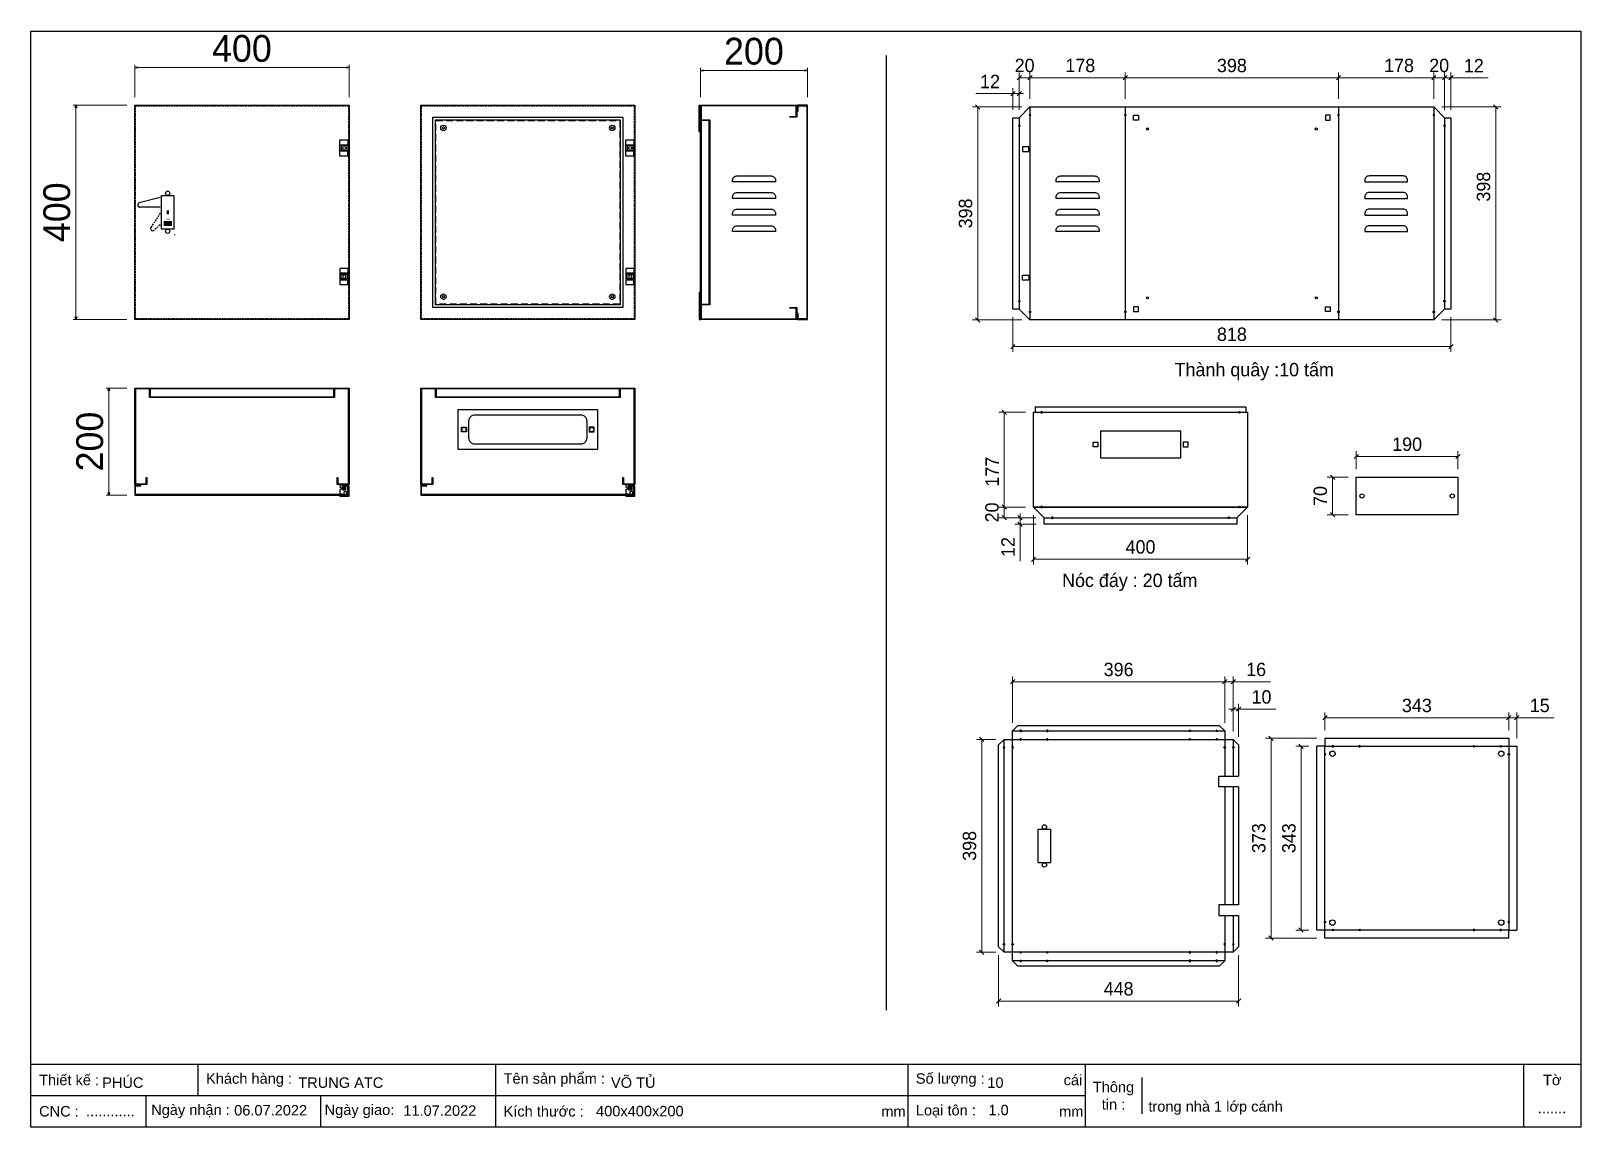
# Model space of a CAD drawing. Header units: millimetres. Extents: x 0 to 2894, y 0 to 2047.
import ezdxf

# ---------------------------------------------------------------- set-up
doc = ezdxf.new("R2010")
doc.units = ezdxf.units.MM
doc.linetypes.add('HIDDEN2', pattern=[4.7625, 3.175, -1.5875])
doc.linetypes.add('HIDDENX2', pattern=[19.05, 12.7, -6.35])
doc.layers.add('CNC', color=7, linetype='Continuous')
doc.layers.add('DIM', color=253, linetype='Continuous')
doc.styles.add('Arial', font='arial.ttf')
doc.dimstyles.new('CNC', dxfattribs={"dimtxt": 50, "dimasz": 5, "dimexe": 5, "dimexo": 15, "dimgap": 10, "dimtad": 1, "dimdec": 0, "dimtxsty": 'Standard', "dimblk": 'OPEN30', "dimcen": 10, "dimclrd": 5, "dimclre": 5, "dimclrt": 3, "dimazin": 3, "dimtfac": 1, "dimtdec": 0, "dimtmove": 0, "dimatfit": 3, "dimldrblk": 'ARCHTICK', "dimlwd": 9, "dimlwe": 9})
doc.dimstyles.new('Dim-25', dxfattribs={"dimtxt": 25, "dimasz": 8, "dimexe": 10, "dimexo": 15, "dimgap": 10, "dimtad": 1, "dimdec": 0, "dimtxsty": 'Standard', "dimblk": 'OBLIQUE', "dimcen": 10, "dimclrd": 5, "dimclre": 5, "dimclrt": 3, "dimazin": 3, "dimtfac": 1, "dimtdec": 0, "dimtmove": 0, "dimatfit": 3, "dimldrblk": 'OBLIQUE', "dimlwd": 9, "dimlwe": 9})

msp = doc.modelspace()

# ---------------------------------------------------------------- texts
at = {"color": 2, "char_height": 25, "attachment_point": 5}
for s, insert, width in [('Thành quây :10 tấm', (2283.8, 1410.6), 873), ('Nóc đáy : 20 tấm', (2051.4, 1017.1), 973)]:
    msp.add_mtext(s, dxfattribs=dict(at, insert=insert, width=width))

# ---------------------------------------------------------------- blocks, each defined once
blk = doc.blocks.new('HL003-2-2')
at = {"color": 1}
for p, q in [((15, 21), (15, 12)), ((15, -9), (15, 0)), ((16, 12), (17, 12)), ((16, 0), (17, 0))]:
    blk.add_line(p, q, dxfattribs=at)
blk.add_lwpolyline([(17, 0), (17, -9), (0, -9), (0, 21), (17, 21), (17, 12)], dxfattribs=at)
blk.add_lwpolyline([(0, 12), (16, 12), (16, 0), (0, 0)], close=True, dxfattribs=at)
blk.add_circle((8, 6), 3, dxfattribs=at)
blk = doc.blocks.new('*D1')
at = {"color": 5, "lineweight": 9, "ltscale": 3, "transparency": 16777216}
for p, q in [((178.8, 1908.2), (78.9, 1908.2)), ((83.9, 1903.2), (83.9, 1513.2)), ((178.8, 1508.2), (78.9, 1508.2))]:
    blk.add_line(p, q, dxfattribs=at)
at = {"color": 0, "linetype": 'ByBlock', "lineweight": -2}
for p, q in [((82.6, 1903.2), (83.9, 1908.2)), ((83.9, 1908.2), (85.3, 1903.2)), ((83.9, 1908.2), (83.9, 1903.2)), ((83.9, 1508.2), (82.6, 1513.2)), ((85.3, 1513.2), (83.9, 1508.2)), ((83.9, 1508.2), (83.9, 1513.2))]:
    blk.add_line(p, q, dxfattribs=at)
at = {"layer": 'Defpoints', "color": 0, "ltscale": 3, "transparency": 16777216}
for p in [(193.8, 1908.2), (83.9, 1508.2), (193.8, 1508.2)]:
    blk.add_point(p, dxfattribs=at)
at = {"color": 3, "ltscale": 3, "transparency": 16777216, "insert": (48.4, 1708.2), "char_height": 50, "attachment_point": 5, "rotation": 90}
blk.add_mtext('400', dxfattribs=at)
blk = doc.blocks.new('_ArchTick')
at = {"color": 0, "const_width": 0.15}
blk.add_lwpolyline([(-0.5, -0.5), (0.5, 0.5)], dxfattribs=at)
blk = doc.blocks.new('_Open30')
at = {"color": 0, "linetype": 'ByBlock', "lineweight": -2}
for p, q in [((-1, 0.27), (0, 0)), ((0, 0), (-1, -0.27)), ((0, 0), (-1, 0))]:
    blk.add_line(p, q, dxfattribs=at)
blk = doc.blocks.new('HL003-2-3')
h = blk.add_hatch()
h.set_pattern_fill('ANSI31', color=2, scale=0.5, style=0)
h.set_pattern_definition([(45, (8435.407, 86016.9664), (-1.122532015, 1.122532015), [])])
h.paths.add_polyline_path([(11, 10), (5, 10), (5, 0), (11, 0)])
at = {"color": 1}
for p, q in [((0, 22), (17, 22)), ((0, 20), (0, 22)), ((0, 20), (15, 20)), ((4, 18), (0, 18)), ((0, 10), (0, 18)), ((0, 10), (8, 3)), ((0, 4), (3.4, 7)), ((0, 0), (0, 4)), ((16, 0), (0, 0)), ((4, 20), (4, 18)), ((17, 3), (8, 3)), ((15, 20), (15, 3)), ((16, 3), (16, 0)), ((17, 22), (17, 3))]:
    blk.add_line(p, q, dxfattribs=at)
at = {"color": 2}
blk.add_lwpolyline([(5, 10), (11, 10), (11, 0), (5, 0)], close=True, dxfattribs=at)
at = {"color": 1}
blk.add_circle((10, 16), 3, dxfattribs=at)
blk.add_circle((10, 16), 3, dxfattribs=at)
blk = doc.blocks.new('*D2')
at = {"color": 5, "lineweight": 9, "ltscale": 3, "transparency": 16777216}
for p, q in [((178.8, 1380), (140.4, 1380)), ((145.4, 1375), (145.4, 1185)), ((178.8, 1180), (140.4, 1180))]:
    blk.add_line(p, q, dxfattribs=at)
at = {"color": 0, "linetype": 'ByBlock', "lineweight": -2}
for p, q in [((144.1, 1375), (145.4, 1380)), ((145.4, 1380), (146.7, 1375)), ((145.4, 1380), (145.4, 1375)), ((145.4, 1180), (144.1, 1185)), ((146.7, 1185), (145.4, 1180)), ((145.4, 1180), (145.4, 1185))]:
    blk.add_line(p, q, dxfattribs=at)
at = {"layer": 'Defpoints', "color": 0, "ltscale": 3, "transparency": 16777216}
for p in [(193.8, 1380), (145.4, 1180), (193.8, 1180)]:
    blk.add_point(p, dxfattribs=at)
at = {"color": 3, "ltscale": 3, "transparency": 16777216, "insert": (109.9, 1280), "char_height": 50, "attachment_point": 5, "rotation": 90}
blk.add_mtext('200', dxfattribs=at)
blk = doc.blocks.new('*D3')
at = {"color": 0, "linetype": 'ByBlock', "lineweight": -2}
for p, q in [((2738.6, 1900.8), (2730.6, 1908.8)), ((2730.6, 1511.2), (2738.6, 1503.2))]:
    blk.add_line(p, q, dxfattribs=at)
at = {"layer": 'Defpoints', "color": 0, "transparency": 16777216}
for p in [(2619.1, 1904.8), (2619.1, 1507.2), (2734.6, 1507.2)]:
    blk.add_point(p, dxfattribs=at)
at = {"layer": 'DIM', "color": 5, "lineweight": 9, "transparency": 16777216}
for p, q in [((2634.1, 1904.8), (2744.6, 1904.8)), ((2734.6, 1904.8), (2734.6, 1507.2)), ((2634.1, 1507.2), (2744.6, 1507.2))]:
    blk.add_line(p, q, dxfattribs=at)
at = {"layer": 'DIM', "color": 3, "transparency": 16777216, "insert": (2711.9, 1756), "char_height": 25, "attachment_point": 5, "rotation": 90}
blk.add_mtext('398', dxfattribs=at)
blk = doc.blocks.new('_Oblique')
at = {"color": 0, "linetype": 'ByBlock', "lineweight": -2}
blk.add_line((-0.5, -0.5), (0.5, 0.5), dxfattribs=at)
blk = doc.blocks.new('*D4')
at = {"color": 0, "linetype": 'ByBlock', "lineweight": -2}
for p, q in [((2047.1, 1963.4), (2039.1, 1955.4)), ((2437.1, 1955.4), (2445.1, 1963.4))]:
    blk.add_line(p, q, dxfattribs=at)
at = {"layer": 'Defpoints', "color": 0, "transparency": 16777216}
for p in [(2441.1, 1959.4), (2043.1, 1904.8), (2441.1, 1904.8)]:
    blk.add_point(p, dxfattribs=at)
at = {"layer": 'DIM', "color": 5, "lineweight": 9, "transparency": 16777216}
for p, q in [((2043.1, 1919.8), (2043.1, 1969.4)), ((2441.1, 1919.8), (2441.1, 1969.4)), ((2043.1, 1959.4), (2441.1, 1959.4))]:
    blk.add_line(p, q, dxfattribs=at)
at = {"layer": 'DIM', "color": 3, "transparency": 16777216, "insert": (2242.1, 1982.2), "char_height": 25, "attachment_point": 5}
blk.add_mtext('398', dxfattribs=at)
blk = doc.blocks.new('*D5')
at = {"color": 0, "linetype": 'ByBlock', "lineweight": -2}
for p, q in [((2445.1, 1963.4), (2437.1, 1955.4)), ((2615.1, 1955.4), (2623.1, 1963.4))]:
    blk.add_line(p, q, dxfattribs=at)
at = {"layer": 'Defpoints', "color": 0, "transparency": 16777216}
for p in [(2619.1, 1959.4), (2441.1, 1904.8), (2619.1, 1904.8)]:
    blk.add_point(p, dxfattribs=at)
at = {"layer": 'DIM', "color": 5, "lineweight": 9, "transparency": 16777216}
for p, q in [((2441.1, 1919.8), (2441.1, 1969.4)), ((2619.1, 1919.8), (2619.1, 1969.4)), ((2441.1, 1959.4), (2619.1, 1959.4))]:
    blk.add_line(p, q, dxfattribs=at)
at = {"layer": 'DIM', "color": 3, "transparency": 16777216, "insert": (2554.1, 1982.2), "char_height": 25, "attachment_point": 5}
blk.add_mtext('178', dxfattribs=at)
blk = doc.blocks.new('*D6')
at = {"color": 0, "linetype": 'ByBlock', "lineweight": -2}
for p, q in [((2623.1, 1963.4), (2615.1, 1955.4)), ((2635.1, 1955.4), (2643.1, 1963.4))]:
    blk.add_line(p, q, dxfattribs=at)
at = {"layer": 'Defpoints', "color": 0, "transparency": 16777216}
for p in [(2639.1, 1959.4), (2619.1, 1904.8), (2639.1, 1884.8)]:
    blk.add_point(p, dxfattribs=at)
at = {"layer": 'DIM', "color": 5, "lineweight": 9, "transparency": 16777216}
for p, q in [((2619.1, 1919.8), (2619.1, 1969.4)), ((2639.1, 1899.8), (2639.1, 1969.4)), ((2619.1, 1959.4), (2639.1, 1959.4))]:
    blk.add_line(p, q, dxfattribs=at)
at = {"layer": 'DIM', "color": 3, "transparency": 16777216, "insert": (2629.1, 1982.2), "char_height": 25, "attachment_point": 5}
blk.add_mtext('20', dxfattribs=at)
blk = doc.blocks.new('*D7')
at = {"color": 0, "linetype": 'ByBlock', "lineweight": -2}
for p, q in [((2635.1, 1955.4), (2643.1, 1963.4)), ((2655.1, 1963.4), (2647.1, 1955.4))]:
    blk.add_line(p, q, dxfattribs=at)
at = {"layer": 'Defpoints', "color": 0, "transparency": 16777216}
for p in [(2651.1, 1959.4), (2639.1, 1884.8), (2651.1, 1884.8)]:
    blk.add_point(p, dxfattribs=at)
at = {"layer": 'DIM', "color": 5, "lineweight": 9, "transparency": 16777216}
for p, q in [((2639.1, 1899.8), (2639.1, 1969.4)), ((2651.1, 1899.8), (2651.1, 1969.4)), ((2639.1, 1959.4), (2631.1, 1959.4)), ((2639.1, 1959.4), (2651.1, 1959.4)), ((2651.1, 1959.4), (2720.3, 1959.4))]:
    blk.add_line(p, q, dxfattribs=at)
at = {"layer": 'DIM', "color": 3, "transparency": 16777216, "insert": (2693.7, 1982), "char_height": 25, "attachment_point": 5}
blk.add_mtext('12', dxfattribs=at)
blk = doc.blocks.new('*D8')
at = {"color": 0, "linetype": 'ByBlock', "lineweight": -2}
for p, q in [((1869.1, 1963.4), (1861.1, 1955.4)), ((2039.1, 1955.4), (2047.1, 1963.4))]:
    blk.add_line(p, q, dxfattribs=at)
at = {"layer": 'Defpoints', "color": 0, "transparency": 16777216}
for p in [(1865.1, 1959.4), (1865.1, 1904.8), (2043.1, 1904.8)]:
    blk.add_point(p, dxfattribs=at)
at = {"layer": 'DIM', "color": 5, "lineweight": 9, "transparency": 16777216}
for p, q in [((1865.1, 1919.8), (1865.1, 1969.4)), ((2043.1, 1919.8), (2043.1, 1969.4)), ((2043.1, 1959.4), (1865.1, 1959.4))]:
    blk.add_line(p, q, dxfattribs=at)
at = {"layer": 'DIM', "color": 3, "transparency": 16777216, "insert": (1959.1, 1982.2), "char_height": 25, "attachment_point": 5}
blk.add_mtext('178', dxfattribs=at)
blk = doc.blocks.new('*D9')
at = {"color": 0, "linetype": 'ByBlock', "lineweight": -2}
for p, q in [((1849.1, 1963.4), (1841.1, 1955.4)), ((1861.1, 1955.4), (1869.1, 1963.4))]:
    blk.add_line(p, q, dxfattribs=at)
at = {"layer": 'Defpoints', "color": 0, "transparency": 16777216}
for p in [(1845.1, 1959.4), (1845.1, 1884.8), (1865.1, 1904.8)]:
    blk.add_point(p, dxfattribs=at)
at = {"layer": 'DIM', "color": 5, "lineweight": 9, "transparency": 16777216}
for p, q in [((1845.1, 1899.8), (1845.1, 1969.4)), ((1865.1, 1919.8), (1865.1, 1969.4)), ((1865.1, 1959.4), (1845.1, 1959.4))]:
    blk.add_line(p, q, dxfattribs=at)
at = {"layer": 'DIM', "color": 3, "transparency": 16777216, "insert": (1855.1, 1982.2), "char_height": 25, "attachment_point": 5}
blk.add_mtext('20', dxfattribs=at)
blk = doc.blocks.new('*D10')
at = {"color": 0, "linetype": 'ByBlock', "lineweight": -2}
for p, q in [((1837.1, 1461.4), (1829.1, 1453.4)), ((2647.1, 1453.4), (2655.1, 1461.4))]:
    blk.add_line(p, q, dxfattribs=at)
at = {"layer": 'Defpoints', "color": 0, "transparency": 16777216}
for p in [(1833.1, 1527.2), (2651.1, 1527.2), (2651.1, 1457.4)]:
    blk.add_point(p, dxfattribs=at)
at = {"layer": 'DIM', "color": 5, "lineweight": 9, "transparency": 16777216}
for p, q in [((1833.1, 1512.2), (1833.1, 1447.4)), ((2651.1, 1512.2), (2651.1, 1447.4)), ((1833.1, 1457.4), (2651.1, 1457.4))]:
    blk.add_line(p, q, dxfattribs=at)
at = {"layer": 'DIM', "color": 3, "transparency": 16777216, "insert": (2242.1, 1480.2), "char_height": 25, "attachment_point": 5}
blk.add_mtext('818', dxfattribs=at)
blk = doc.blocks.new('f3daunguoc')
at = {"layer": 'CNC', "color": 2, "lineweight": -3}
blk.add_circle((0, 0), 1.5, dxfattribs=at)
blk = doc.blocks.new('*D11')
at = {"color": 0, "linetype": 'ByBlock', "lineweight": -2}
for p, q in [((1829.1, 1925.9), (1837.1, 1933.9)), ((1849.1, 1933.9), (1841.1, 1925.9))]:
    blk.add_line(p, q, dxfattribs=at)
at = {"layer": 'Defpoints', "color": 0, "ltscale": 3, "transparency": 16777216}
for p in [(1833.1, 1929.9), (1833.1, 1884.8), (1845.1, 1884.8)]:
    blk.add_point(p, dxfattribs=at)
at = {"layer": 'DIM', "color": 5, "lineweight": 9, "ltscale": 3, "transparency": 16777216}
for p, q in [((1833.1, 1899.8), (1833.1, 1939.9)), ((1845.1, 1899.8), (1845.1, 1939.9)), ((1833.1, 1929.9), (1763.9, 1929.9)), ((1845.1, 1929.9), (1833.1, 1929.9)), ((1845.1, 1929.9), (1853.1, 1929.9))]:
    blk.add_line(p, q, dxfattribs=at)
at = {"layer": 'DIM', "color": 3, "ltscale": 3, "transparency": 16777216, "insert": (1790.5, 1952.4), "char_height": 25, "attachment_point": 5}
blk.add_mtext('12', dxfattribs=at)
blk = doc.blocks.new('*D12')
at = {"color": 0, "linetype": 'ByBlock', "lineweight": -2}
for p, q in [((1771.6, 1900.8), (1763.6, 1908.8)), ((1763.6, 1511.2), (1771.6, 1503.2))]:
    blk.add_line(p, q, dxfattribs=at)
at = {"layer": 'Defpoints', "color": 0, "ltscale": 3, "transparency": 16777216}
for p in [(1865.1, 1904.8), (1767.6, 1507.2), (1865.1, 1507.2)]:
    blk.add_point(p, dxfattribs=at)
at = {"layer": 'DIM', "color": 5, "lineweight": 9, "ltscale": 3, "transparency": 16777216}
for p, q in [((1850.1, 1904.8), (1757.6, 1904.8)), ((1767.6, 1904.8), (1767.6, 1507.2)), ((1850.1, 1507.2), (1757.6, 1507.2))]:
    blk.add_line(p, q, dxfattribs=at)
at = {"layer": 'DIM', "color": 3, "ltscale": 3, "transparency": 16777216, "insert": (1744.8, 1706), "char_height": 25, "attachment_point": 5, "rotation": 90}
blk.add_mtext('398', dxfattribs=at)
blk = doc.blocks.new('*D13')
at = {"color": 0, "linetype": 'ByBlock', "lineweight": -2}
for p, q in [((1821.1, 1330.7), (1813.1, 1338.7)), ((1813.1, 1161.7), (1821.1, 1153.7))]:
    blk.add_line(p, q, dxfattribs=at)
at = {"layer": 'Defpoints', "color": 0, "transparency": 16777216}
for p in [(1871.7, 1334.7), (1817.1, 1157.7), (1871.7, 1157.7)]:
    blk.add_point(p, dxfattribs=at)
at = {"layer": 'DIM', "color": 5, "lineweight": 9, "transparency": 16777216}
for p, q in [((1856.7, 1334.7), (1807.1, 1334.7)), ((1817.1, 1334.7), (1817.1, 1157.7)), ((1856.7, 1157.7), (1807.1, 1157.7))]:
    blk.add_line(p, q, dxfattribs=at)
at = {"layer": 'DIM', "color": 3, "transparency": 16777216, "insert": (1794.5, 1223.7), "char_height": 25, "attachment_point": 5, "rotation": 90}
blk.add_mtext('177', dxfattribs=at)
blk = doc.blocks.new('*D14')
at = {"color": 0, "linetype": 'ByBlock', "lineweight": -2}
for p, q in [((1821.1, 1153.7), (1813.1, 1161.7)), ((1813.1, 1141.7), (1821.1, 1133.7))]:
    blk.add_line(p, q, dxfattribs=at)
at = {"layer": 'Defpoints', "color": 0, "transparency": 16777216}
for p in [(1871.7, 1157.7), (1817.1, 1137.7), (1891.7, 1137.7)]:
    blk.add_point(p, dxfattribs=at)
at = {"layer": 'DIM', "color": 5, "lineweight": 9, "transparency": 16777216}
for p, q in [((1856.7, 1157.7), (1807.1, 1157.7)), ((1817.1, 1157.7), (1817.1, 1137.7)), ((1876.7, 1137.7), (1807.1, 1137.7))]:
    blk.add_line(p, q, dxfattribs=at)
at = {"layer": 'DIM', "color": 3, "transparency": 16777216, "insert": (1794.3, 1147.7), "char_height": 25, "attachment_point": 5, "rotation": 90}
blk.add_mtext('20', dxfattribs=at)
blk = doc.blocks.new('*D15')
at = {"color": 0, "linetype": 'ByBlock', "lineweight": -2}
for p, q in [((1842.6, 1141.7), (1850.6, 1133.7)), ((1850.6, 1121.7), (1842.6, 1129.7))]:
    blk.add_line(p, q, dxfattribs=at)
at = {"layer": 'Defpoints', "color": 0, "ltscale": 3, "transparency": 16777216}
for p in [(1891.7, 1137.7), (1846.6, 1125.7), (1891.7, 1125.7)]:
    blk.add_point(p, dxfattribs=at)
at = {"layer": 'DIM', "color": 5, "lineweight": 9, "ltscale": 3, "transparency": 16777216}
for p, q in [((1876.7, 1137.7), (1836.6, 1137.7)), ((1846.6, 1137.7), (1846.6, 1145.7)), ((1846.6, 1137.7), (1846.6, 1125.7)), ((1876.7, 1125.7), (1836.6, 1125.7)), ((1846.6, 1125.7), (1846.6, 1056.5))]:
    blk.add_line(p, q, dxfattribs=at)
at = {"layer": 'DIM', "color": 3, "ltscale": 3, "transparency": 16777216, "insert": (1824.1, 1083.1), "char_height": 25, "attachment_point": 5, "rotation": 90}
blk.add_mtext('12', dxfattribs=at)
blk = doc.blocks.new('*D16')
at = {"color": 0, "linetype": 'ByBlock', "lineweight": -2}
for p, q in [((1875.7, 1064.3), (1867.7, 1056.3)), ((2267.3, 1056.3), (2275.3, 1064.3))]:
    blk.add_line(p, q, dxfattribs=at)
at = {"layer": 'Defpoints', "color": 0, "ltscale": 3, "transparency": 16777216}
for p in [(1871.7, 1157.7), (2271.3, 1157.7), (2271.3, 1060.3)]:
    blk.add_point(p, dxfattribs=at)
at = {"layer": 'DIM', "color": 5, "lineweight": 9, "ltscale": 3, "transparency": 16777216}
for p, q in [((1871.7, 1142.7), (1871.7, 1050.3)), ((2271.3, 1142.7), (2271.3, 1050.3)), ((1871.7, 1060.3), (2271.3, 1060.3))]:
    blk.add_line(p, q, dxfattribs=at)
at = {"layer": 'DIM', "color": 3, "ltscale": 3, "transparency": 16777216, "insert": (2071.5, 1083.1), "char_height": 25, "attachment_point": 5}
blk.add_mtext('400', dxfattribs=at)
blk = doc.blocks.new('*D17')
at = {"color": 0, "linetype": 'ByBlock', "lineweight": -2}
for p, q in [((2240.6, 776.3), (2248.6, 784.3)), ((2258.6, 784.3), (2250.6, 776.3))]:
    blk.add_line(p, q, dxfattribs=at)
at = {"layer": 'Defpoints', "color": 0, "ltscale": 3, "transparency": 16777216}
for p in [(2254.6, 780.3), (2244.6, 723.8), (2254.6, 713.8)]:
    blk.add_point(p, dxfattribs=at)
at = {"layer": 'DIM', "color": 5, "lineweight": 9, "ltscale": 3, "transparency": 16777216}
for p, q in [((2244.6, 738.8), (2244.6, 790.3)), ((2254.6, 728.8), (2254.6, 790.3)), ((2244.6, 780.3), (2236.6, 780.3)), ((2244.6, 780.3), (2254.6, 780.3)), ((2254.6, 780.3), (2324, 780.3))]:
    blk.add_line(p, q, dxfattribs=at)
at = {"layer": 'DIM', "color": 3, "ltscale": 3, "transparency": 16777216, "insert": (2297.3, 803), "char_height": 25, "attachment_point": 5}
blk.add_mtext('10', dxfattribs=at)
blk = doc.blocks.new('*D18')
at = {"color": 0, "linetype": 'ByBlock', "lineweight": -2}
for p, q in [((2224.6, 827.5), (2232.6, 835.5)), ((2248.6, 835.5), (2240.6, 827.5))]:
    blk.add_line(p, q, dxfattribs=at)
at = {"layer": 'Defpoints', "color": 0, "ltscale": 3, "transparency": 16777216}
for p in [(2244.6, 831.5), (2228.6, 739.8), (2244.6, 723.8)]:
    blk.add_point(p, dxfattribs=at)
at = {"layer": 'DIM', "color": 5, "lineweight": 9, "ltscale": 3, "transparency": 16777216}
for p, q in [((2228.6, 754.8), (2228.6, 841.5)), ((2244.6, 738.8), (2244.6, 841.5)), ((2228.6, 831.5), (2220.6, 831.5)), ((2228.6, 831.5), (2244.6, 831.5)), ((2244.6, 831.5), (2314, 831.5))]:
    blk.add_line(p, q, dxfattribs=at)
at = {"layer": 'DIM', "color": 3, "ltscale": 3, "transparency": 16777216, "insert": (2287.3, 854.3), "char_height": 25, "attachment_point": 5}
blk.add_mtext('16', dxfattribs=at)
blk = doc.blocks.new('*D19')
at = {"color": 0, "linetype": 'ByBlock', "lineweight": -2}
for p, q in [((1836.6, 835.5), (1828.6, 827.5)), ((2224.6, 827.5), (2232.6, 835.5))]:
    blk.add_line(p, q, dxfattribs=at)
at = {"layer": 'Defpoints', "color": 0, "ltscale": 3, "transparency": 16777216}
for p in [(1832.6, 831.5), (1832.6, 739.8), (2228.6, 739.8)]:
    blk.add_point(p, dxfattribs=at)
at = {"layer": 'DIM', "color": 5, "lineweight": 9, "ltscale": 3, "transparency": 16777216}
for p, q in [((1832.6, 754.8), (1832.6, 841.5)), ((2228.6, 754.8), (2228.6, 841.5)), ((2228.6, 831.5), (1832.6, 831.5))]:
    blk.add_line(p, q, dxfattribs=at)
at = {"layer": 'DIM', "color": 3, "ltscale": 3, "transparency": 16777216, "insert": (2030.6, 854.3), "char_height": 25, "attachment_point": 5}
blk.add_mtext('396', dxfattribs=at)
blk = doc.blocks.new('*D20')
at = {"color": 0, "linetype": 'ByBlock', "lineweight": -2}
for p, q in [((1779, 719.8), (1771, 727.8)), ((1771, 330.2), (1779, 322.2))]:
    blk.add_line(p, q, dxfattribs=at)
at = {"layer": 'Defpoints', "color": 0, "ltscale": 3, "transparency": 16777216}
for p in [(1775, 723.8), (1816.6, 723.8), (1816.6, 326.2)]:
    blk.add_point(p, dxfattribs=at)
at = {"layer": 'DIM', "color": 5, "lineweight": 9, "ltscale": 3, "transparency": 16777216}
for p, q in [((1801.6, 723.8), (1765, 723.8)), ((1775, 326.2), (1775, 723.8)), ((1801.6, 326.2), (1765, 326.2))]:
    blk.add_line(p, q, dxfattribs=at)
at = {"layer": 'DIM', "color": 3, "ltscale": 3, "transparency": 16777216, "insert": (1752.2, 525), "char_height": 25, "attachment_point": 5, "rotation": 90}
blk.add_mtext('398', dxfattribs=at)
blk = doc.blocks.new('*D21')
at = {"color": 0, "linetype": 'ByBlock', "lineweight": -2}
for p, q in [((1810.6, 239.2), (1802.6, 231.2)), ((2250.6, 231.2), (2258.6, 239.2))]:
    blk.add_line(p, q, dxfattribs=at)
at = {"layer": 'Defpoints', "color": 0, "ltscale": 3, "transparency": 16777216}
for p in [(1806.6, 336.2), (2254.6, 336.2), (2254.6, 235.2)]:
    blk.add_point(p, dxfattribs=at)
at = {"layer": 'DIM', "color": 5, "lineweight": 9, "ltscale": 3, "transparency": 16777216}
for p, q in [((1806.6, 321.2), (1806.6, 225.2)), ((2254.6, 321.2), (2254.6, 225.2)), ((1806.6, 235.2), (2254.6, 235.2))]:
    blk.add_line(p, q, dxfattribs=at)
at = {"layer": 'DIM', "color": 3, "ltscale": 3, "transparency": 16777216, "insert": (2030.6, 258), "char_height": 25, "attachment_point": 5}
blk.add_mtext('448', dxfattribs=at)
blk = doc.blocks.new('*D22')
at = {"color": 5, "lineweight": 9, "ltscale": 3, "transparency": 16777216}
for p, q in [((2759, 764.3), (2751, 764.3)), ((2759, 741), (2759, 774.3)), ((2759, 764.3), (2774, 764.3)), ((2774, 726), (2774, 774.3)), ((2774, 764.3), (2843.6, 764.3))]:
    blk.add_line(p, q, dxfattribs=at)
at = {"color": 0, "linetype": 'ByBlock', "lineweight": -2}
for p, q in [((2755, 760.3), (2763, 768.3)), ((2778, 768.3), (2770, 760.3))]:
    blk.add_line(p, q, dxfattribs=at)
at = {"layer": 'Defpoints', "color": 0, "ltscale": 3, "transparency": 16777216}
for p in [(2774, 764.3), (2759, 726), (2774, 711)]:
    blk.add_point(p, dxfattribs=at)
at = {"color": 3, "ltscale": 3, "transparency": 16777216, "insert": (2816.8, 787.1), "char_height": 25, "attachment_point": 5}
blk.add_mtext('15', dxfattribs=at)
blk = doc.blocks.new('*D23')
at = {"color": 0, "linetype": 'ByBlock', "lineweight": -2}
for p, q in [((2419.8, 768.3), (2411.8, 760.3)), ((2755, 760.3), (2763, 768.3))]:
    blk.add_line(p, q, dxfattribs=at)
at = {"color": 5, "lineweight": 9, "ltscale": 3, "transparency": 16777216}
for p, q in [((2415.8, 741), (2415.8, 774.3)), ((2759, 764.3), (2415.8, 764.3)), ((2759, 741), (2759, 774.3))]:
    blk.add_line(p, q, dxfattribs=at)
at = {"layer": 'Defpoints', "color": 0, "ltscale": 3, "transparency": 16777216}
for p in [(2415.8, 764.3), (2415.8, 726), (2759, 726)]:
    blk.add_point(p, dxfattribs=at)
at = {"color": 3, "ltscale": 3, "transparency": 16777216, "insert": (2587.4, 787.1), "char_height": 25, "attachment_point": 5}
blk.add_mtext('343', dxfattribs=at)
blk = doc.blocks.new('*D24')
at = {"color": 5, "lineweight": 9, "ltscale": 3, "transparency": 16777216}
for p, q in [((2400.8, 726), (2305.1, 726)), ((2315.1, 726), (2315.1, 352.8)), ((2400.8, 352.8), (2305.1, 352.8))]:
    blk.add_line(p, q, dxfattribs=at)
at = {"color": 0, "linetype": 'ByBlock', "lineweight": -2}
for p, q in [((2319.1, 722), (2311.1, 730)), ((2311.1, 356.8), (2319.1, 348.8))]:
    blk.add_line(p, q, dxfattribs=at)
at = {"layer": 'Defpoints', "color": 0, "ltscale": 3, "transparency": 16777216}
for p in [(2415.8, 726), (2315.1, 352.8), (2415.8, 352.8)]:
    blk.add_point(p, dxfattribs=at)
at = {"color": 3, "ltscale": 3, "transparency": 16777216, "insert": (2292.4, 539.4), "char_height": 25, "attachment_point": 5, "rotation": 90}
blk.add_mtext('373', dxfattribs=at)
blk = doc.blocks.new('*D25')
at = {"color": 5, "lineweight": 9, "ltscale": 3, "transparency": 16777216}
for p, q in [((2385.8, 711), (2361.3, 711)), ((2371.3, 367.8), (2371.3, 711)), ((2385.8, 367.8), (2361.3, 367.8))]:
    blk.add_line(p, q, dxfattribs=at)
at = {"color": 0, "linetype": 'ByBlock', "lineweight": -2}
for p, q in [((2375.3, 707), (2367.3, 715)), ((2367.3, 371.8), (2375.3, 363.8))]:
    blk.add_line(p, q, dxfattribs=at)
at = {"layer": 'Defpoints', "color": 0, "ltscale": 3, "transparency": 16777216}
for p in [(2371.3, 711), (2400.8, 711), (2400.8, 367.8)]:
    blk.add_point(p, dxfattribs=at)
at = {"color": 3, "ltscale": 3, "transparency": 16777216, "insert": (2348.6, 539.4), "char_height": 25, "attachment_point": 5, "rotation": 90}
blk.add_mtext('343', dxfattribs=at)
blk = doc.blocks.new('*D26')
at = {"color": 5, "lineweight": 9, "ltscale": 3, "transparency": 16777216}
for p, q in [((193.8, 1923.2), (193.8, 1983.4)), ((198.8, 1978.4), (588.8, 1978.4)), ((593.8, 1923.2), (593.8, 1983.4))]:
    blk.add_line(p, q, dxfattribs=at)
at = {"color": 0, "linetype": 'ByBlock', "lineweight": -2}
for p, q in [((193.8, 1978.4), (198.8, 1979.7)), ((198.8, 1977.1), (193.8, 1978.4)), ((193.8, 1978.4), (198.8, 1978.4)), ((588.8, 1979.7), (593.8, 1978.4)), ((593.8, 1978.4), (588.8, 1977.1)), ((593.8, 1978.4), (588.8, 1978.4))]:
    blk.add_line(p, q, dxfattribs=at)
at = {"layer": 'Defpoints', "color": 0, "ltscale": 3, "transparency": 16777216}
for p in [(593.8, 1978.4), (193.8, 1908.2), (593.8, 1908.2)]:
    blk.add_point(p, dxfattribs=at)
at = {"color": 3, "ltscale": 3, "transparency": 16777216, "insert": (393.8, 2013.9), "char_height": 50, "attachment_point": 5}
blk.add_mtext('400', dxfattribs=at)
blk = doc.blocks.new('*D27')
at = {"color": 5, "lineweight": 9, "ltscale": 3, "transparency": 16777216}
for p, q in [((1249.7, 1923.2), (1249.7, 1978.2)), ((1254.7, 1973.2), (1444.7, 1973.2)), ((1449.7, 1923.2), (1449.7, 1978.2))]:
    blk.add_line(p, q, dxfattribs=at)
at = {"color": 0, "linetype": 'ByBlock', "lineweight": -2}
for p, q in [((1249.7, 1973.2), (1254.7, 1974.5)), ((1254.7, 1971.9), (1249.7, 1973.2)), ((1249.7, 1973.2), (1254.7, 1973.2)), ((1444.7, 1974.5), (1449.7, 1973.2)), ((1449.7, 1973.2), (1444.7, 1971.9)), ((1449.7, 1973.2), (1444.7, 1973.2))]:
    blk.add_line(p, q, dxfattribs=at)
at = {"layer": 'Defpoints', "color": 0, "ltscale": 3, "transparency": 16777216}
for p in [(1449.7, 1973.2), (1249.7, 1908.2), (1449.7, 1908.2)]:
    blk.add_point(p, dxfattribs=at)
at = {"color": 3, "ltscale": 3, "transparency": 16777216, "insert": (1349.7, 2008.7), "char_height": 50, "attachment_point": 5}
blk.add_mtext('200', dxfattribs=at)
blk = doc.blocks.new('khoado')
at = {"color": 1}
for p, q in [((0, 70), (-39, 59.9)), ((0, 52), (-38, 52))]:
    blk.add_line(p, q, dxfattribs=at)
at = {"color": 1, "linetype": 'HIDDEN2'}
for p, q in [((0, 40.7), (-17.3, 14.2)), ((0, 19.3), (-11.3, 9))]:
    blk.add_line(p, q, dxfattribs=at)
at = {"color": 1, "lineweight": -3}
for p, q in [((13, 45.9), (13, 39.1)), ((15, 45.9), (15, 39.1)), ((6.5, 25.4), (21.5, 25.4)), ((6.5, 23.7), (21.5, 23.7)), ((6.5, 22), (21.5, 22)), ((6.5, 20.3), (21.5, 20.3)), ((6.5, 18.6), (21.5, 18.6)), ((27, 1), (28, 0))]:
    blk.add_line(p, q, dxfattribs=at)
at = {"color": 1}
blk.add_arc((-38, 56), 4, 104.5563, 270, dxfattribs=at)
at = {"color": 1, "linetype": 'HIDDEN2'}
blk.add_arc((-14, 12), 4, 146.7823, 312.226, dxfattribs=at)
at = {"color": 1, "lineweight": -3, "insert": (14, 29.6), "char_height": 2.5, "width": 15, "attachment_point": 5}
blk.add_mtext('{\\f.VnArial|b0|i0|c0|p34;PUSH}', dxfattribs=at)
blk = doc.blocks.new('*D28')
at = {"color": 0, "linetype": 'ByBlock', "lineweight": -2}
for p, q in [((2478.2, 1256.1), (2470.2, 1248.1)), ((2660.2, 1248.1), (2668.2, 1256.1))]:
    blk.add_line(p, q, dxfattribs=at)
at = {"color": 5, "lineweight": 9, "ltscale": 3, "transparency": 16777216}
for p, q in [((2474.2, 1228.4), (2474.2, 1262.1)), ((2474.2, 1252.1), (2664.2, 1252.1)), ((2664.2, 1228.4), (2664.2, 1262.1))]:
    blk.add_line(p, q, dxfattribs=at)
at = {"layer": 'Defpoints', "color": 0, "ltscale": 3, "transparency": 16777216}
for p in [(2664.2, 1252.1), (2474.2, 1213.4), (2664.2, 1213.4)]:
    blk.add_point(p, dxfattribs=at)
at = {"color": 3, "ltscale": 3, "transparency": 16777216, "insert": (2569.2, 1274.9), "char_height": 25, "attachment_point": 5}
blk.add_mtext('190', dxfattribs=at)
blk = doc.blocks.new('*D29')
at = {"color": 0, "linetype": 'ByBlock', "lineweight": -2}
for p, q in [((2434, 1209.4), (2426, 1217.4)), ((2426, 1147.4), (2434, 1139.4))]:
    blk.add_line(p, q, dxfattribs=at)
at = {"color": 5, "lineweight": 9, "ltscale": 3, "transparency": 16777216}
for p, q in [((2459.2, 1213.4), (2420, 1213.4)), ((2430, 1213.4), (2430, 1143.4)), ((2459.2, 1143.4), (2420, 1143.4))]:
    blk.add_line(p, q, dxfattribs=at)
at = {"layer": 'Defpoints', "color": 0, "ltscale": 3, "transparency": 16777216}
for p in [(2474.2, 1213.4), (2430, 1143.4), (2474.2, 1143.4)]:
    blk.add_point(p, dxfattribs=at)
at = {"color": 3, "ltscale": 3, "transparency": 16777216, "insert": (2407.2, 1178.4), "char_height": 25, "attachment_point": 5, "rotation": 90}
blk.add_mtext('70', dxfattribs=at)
blk = doc.blocks.new('KHUNG CHUẨN')
at = {"color": 7}
for p, q in [((19889.2, -28535.2), (16919.2, -28535.2)), ((17239.2, -28535.2), (17239.2, -28595.2)), ((17809.2, -28535.2), (17809.2, -28655.2)), ((18599.2, -28535.2), (18599.2, -28655.2)), ((18939.2, -28535.2), (18939.2, -28655.2)), ((19779.2, -28535.2), (19779.2, -28655.2)), ((19047.6, -28560.2), (19047.6, -28630.2)), ((18939.2, -28595.2), (16919.2, -28595.2)), ((17139.2, -28595.2), (17139.2, -28655.2)), ((17474.2, -28595.2), (17474.2, -28655.2))]:
    blk.add_line(p, q, dxfattribs=at)
blk.add_lwpolyline([(16919.2, -26555.2), (19889.2, -26555.2), (19889.2, -28655.2), (16919.2, -28655.2)], close=True, dxfattribs=at)
at = {"color": 2, "char_height": 20, "style": 'Arial'}
for s, insert, width, attachment_point in [('  Thiết kế :', (16919.2, -28565.2), 917.634, 4), ('  Khách hàng :', (17239.2, -28565.2), 917.634, 4), ('  Tên sản phẩm :', (17809.2, -28565.2), 917.634, 4), ('  Số lượng :', (18599.2, -28565.2), 917.634, 4), ('cái', (18897.9, -28565.2), 63.517, 4), ('Thông\\Ptin :', (18993.4, -28595.2), 108.311, 5), ('Tờ', (19834.2, -28565.2), 110, 5), ('  CNC :', (16919.2, -28625.2), 917.634, 4), ('  Ngày nhận :', (17134, -28625.2), 556.651, 4), ('  Ngày giao:', (17466.3, -28625.2), 556.651, 4), ('  Kích thước :', (17809.2, -28625.2), 917.634, 4), ('mm', (18548.6, -28625.2), 73.831, 4), ('  Loại tôn :', (18599.2, -28625.2), 917.634, 4), ('mm', (18889.2, -28625.2), 917.634, 4)]:
    blk.add_mtext(s, dxfattribs=dict(at, insert=insert, width=width, attachment_point=attachment_point))
at = {"color": 3, "style": 'Arial'}
for tag, p in [('#01', (17055.6, -28580.1)), ('#02', (17431.4, -28580.1)), ('#03', (18030.6, -28580.1)), ('#08', (18751.7, -28580.1)), ('#10', (19064.8, -28580.1)), ('#04', (17024.8, -28634.6)), ('#05', (17308.5, -28633)), ('#06', (17632.7, -28633.7)), ('#07', (18002, -28634.7)), ('#09', (18753.8, -28632.6)), ('#11', (19060.3, -28625.7)), ('#12', (19806.5, -28628.9))]:
    blk.add_attdef(tag, p, '', height=20, dxfattribs=at)

# ---------------------------------------------------------------- dimensions: what is measured, and where the dimension line sits
at = {"ltscale": 3}
for base, p1, p2, dimstyle, picture, middle in [((593.8, 1978.4), (193.8, 1908.2), (593.8, 1908.2), 'CNC', '*D26', (393.8, 2013.9)), ((1449.7, 1973.2), (1249.7, 1908.2), (1449.7, 1908.2), 'CNC', '*D27', (1349.7, 2008.7)), ((2664.2, 1252.1), (2474.2, 1213.4), (2664.2, 1213.4), 'Dim-25', '*D28', (2569.2, 1274.9))]:
    dim = msp.add_linear_dim(base=base, p1=p1, p2=p2, dimstyle=dimstyle, dxfattribs=at)
    dim.commit()
    dim.dimension.update_dxf_attribs({"geometry": picture, "text_midpoint": middle})
for base, p1, p2, dimstyle, picture, middle in [((83.9, 1508.2), (193.8, 1908.2), (193.8, 1508.2), 'CNC', '*D1', (48.4, 1708.2)), ((145.4, 1180), (193.8, 1380), (193.8, 1180), 'CNC', '*D2', (109.9, 1280)), ((2430, 1143.4), (2474.2, 1213.4), (2474.2, 1143.4), 'Dim-25', '*D29', (2407.2, 1178.4))]:
    dim = msp.add_linear_dim(base=base, p1=p1, p2=p2, angle=90, dimstyle=dimstyle, dxfattribs=at)
    dim.commit()
    dim.dimension.update_dxf_attribs({"geometry": picture, "text_midpoint": middle})
at = {"color": 2, "ltscale": 3}
for base, p2, picture, middle in [((2415.8, 764.3), (2415.8, 726), '*D23', (2587.4, 787.1)), ((2774, 764.3), (2774, 711), '*D22', (2816.8, 787.1))]:
    dim = msp.add_linear_dim(base=base, p1=(2759, 726), p2=p2, dimstyle='Dim-25', dxfattribs=at)
    dim.commit()
    dim.dimension.update_dxf_attribs({"geometry": picture, "text_midpoint": middle})
for base, p1, p2, picture, middle in [((2315.1, 352.8), (2415.8, 726), (2415.8, 352.8), '*D24', (2292.4, 539.4)), ((2371.3, 711), (2400.8, 367.8), (2400.8, 711), '*D25', (2348.6, 539.4))]:
    dim = msp.add_linear_dim(base=base, p1=p1, p2=p2, angle=90, dimstyle='Dim-25', dxfattribs=at)
    dim.commit()
    dim.dimension.update_dxf_attribs({"geometry": picture, "text_midpoint": middle})
at = {"layer": 'DIM', "color": 7}
for base, p1, p2, angle, picture, middle in [((1845.1, 1959.4), (1865.1, 1904.8), (1845.1, 1884.8), 180, '*D9', (1855.1, 1959.4)), ((1865.1, 1959.4), (2043.1, 1904.8), (1865.1, 1904.8), 180, '*D8', (1959.1, 1959.4)), ((2734.6, 1507.2), (2619.1, 1904.8), (2619.1, 1507.2), 90, '*D3', (2734.6, 1756)), ((1817.1, 1157.7), (1871.7, 1334.7), (1871.7, 1157.7), 270, '*D13', (1817.1, 1223.7)), ((1817.1, 1137.7), (1871.7, 1157.7), (1891.7, 1137.7), 270, '*D14', (1817.1, 1147.7))]:
    dim = msp.add_linear_dim(base=base, p1=p1, p2=p2, angle=angle, dimstyle='Dim-25', dxfattribs=at)
    dim.commit()
    dim.dimension.update_dxf_attribs({"geometry": picture, "text_midpoint": middle, "dimtype": 160})
for base, p1, p2, picture, middle in [((2441.1, 1959.4), (2043.1, 1904.8), (2441.1, 1904.8), '*D4', (2242.1, 1982.2)), ((2651.1, 1959.4), (2639.1, 1884.8), (2651.1, 1884.8), '*D7', (2693.7, 1982)), ((2651.1, 1457.4), (1833.1, 1527.2), (2651.1, 1527.2), '*D10', (2242.1, 1480.2))]:
    dim = msp.add_linear_dim(base=base, p1=p1, p2=p2, dimstyle='Dim-25', dxfattribs=at)
    dim.commit()
    dim.dimension.update_dxf_attribs({"geometry": picture, "text_midpoint": middle})
for base, p1, p2, picture, middle in [((2619.1, 1959.4), (2441.1, 1904.8), (2619.1, 1904.8), '*D5', (2554.1, 1959.4)), ((2639.1, 1959.4), (2619.1, 1904.8), (2639.1, 1884.8), '*D6', (2629.1, 1959.4))]:
    dim = msp.add_linear_dim(base=base, p1=p1, p2=p2, dimstyle='Dim-25', dxfattribs=at)
    dim.commit()
    dim.dimension.update_dxf_attribs({"geometry": picture, "text_midpoint": middle, "dimtype": 160})
at = {"layer": 'DIM', "color": 7, "ltscale": 3}
for base, p1, p2, picture, middle in [((1833.1, 1929.9), (1845.1, 1884.8), (1833.1, 1884.8), '*D11', (1790.5, 1952.4)), ((1832.6, 831.5), (2228.6, 739.8), (1832.6, 739.8), '*D19', (2030.6, 854.3)), ((2244.6, 831.5), (2228.6, 739.8), (2244.6, 723.8), '*D18', (2287.3, 854.3)), ((2254.6, 780.3), (2244.6, 723.8), (2254.6, 713.8), '*D17', (2297.3, 803)), ((2254.6, 235.2), (1806.6, 336.2), (2254.6, 336.2), '*D21', (2030.6, 258))]:
    dim = msp.add_linear_dim(base=base, p1=p1, p2=p2, dimstyle='Dim-25', dxfattribs=at)
    dim.commit()
    dim.dimension.update_dxf_attribs({"geometry": picture, "text_midpoint": middle})
for base, p1, p2, angle, picture, middle in [((1767.6, 1507.2), (1865.1, 1904.8), (1865.1, 1507.2), 90, '*D12', (1744.8, 1706)), ((2271.3, 1060.3), (1871.7, 1157.7), (2271.3, 1157.7), 180, '*D16', (2071.5, 1083.1)), ((1846.6, 1125.7), (1891.7, 1137.7), (1891.7, 1125.7), 90, '*D15', (1824.1, 1083.1)), ((1775, 723.8), (1816.6, 326.2), (1816.6, 723.8), 90, '*D20', (1752.2, 525))]:
    dim = msp.add_linear_dim(base=base, p1=p1, p2=p2, angle=angle, dimstyle='Dim-25', dxfattribs=at)
    dim.commit()
    dim.dimension.update_dxf_attribs({"geometry": picture, "text_midpoint": middle})

# ---------------------------------------------------------------- linework, layer by layer
at = {"ltscale": 3}
for p, q in [((1596.4, 2000.8), (1596.4, 218.1)), ((1874.7, 1344.7), (2268.3, 1344.7)), ((1874.7, 1344.7), (1874.7, 1334.7)), ((2268.3, 1344.7), (2268.3, 1334.7))]:
    msp.add_line(p, q, dxfattribs=at)
at = {"color": 7}
for p, q in [((1845.1, 1884.8), (1865.1, 1904.8)), ((1845.1, 1884.8), (1845.1, 1527.2)), ((1865.1, 1904.8), (1865.1, 1507.2)), ((2043.1, 1904.8), (2043.1, 1507.2)), ((2441.1, 1904.8), (2441.1, 1507.2)), ((2619.1, 1904.8), (2619.1, 1507.2)), ((2619.1, 1904.8), (2639.1, 1884.8)), ((2639.1, 1884.8), (2639.1, 1527.2)), ((1845.1, 1527.2), (1865.1, 1507.2)), ((2619.1, 1507.2), (2639.1, 1527.2)), ((1874.7, 1344.7), (2268.3, 1344.7)), ((1871.7, 1157.7), (2271.3, 1157.7)), ((1891.7, 1137.7), (1871.7, 1157.7)), ((2251.3, 1137.7), (2271.3, 1157.7)), ((1891.7, 1137.7), (2251.3, 1137.7))]:
    msp.add_line(p, q, dxfattribs=at)
at = {"color": 7, "ltscale": 3}
for p, q in [((1871.7, 1157.7), (1871.7, 1334.7)), ((1871.7, 1334.7), (2271.3, 1334.7)), ((2271.3, 1334.7), (2271.3, 1157.7)), ((2271.3, 1157.7), (1871.7, 1157.7))]:
    msp.add_line(p, q, dxfattribs=at)
at = {"color": 7}
for points in [[(193.8, 1908.2), (593.8, 1908.2), (593.8, 1508.2), (193.8, 1508.2)], [(727.6, 1908.2), (1127.6, 1908.2), (1127.6, 1508.2), (727.6, 1508.2)], [(750, 1885.8), (1105.2, 1885.8), (1105.2, 1530.6), (750, 1530.6)], [(1416.5, 1887), (1428.5, 1887), (1428.5, 1907), (1250.9, 1907), (1250.9, 1509.4), (1428.5, 1509.4), (1428.5, 1529.4), (1416.5, 1529.4), (1416.5, 1530.6), (1429.7, 1530.6), (1429.7, 1508.2), (1249.7, 1508.2), (1249.7, 1908.2), (1429.7, 1908.2), (1429.7, 1885.8), (1416.5, 1885.8)], [(1432.5, 1897), (1432.5, 1907), (1448.5, 1907), (1448.5, 1509.4), (1432.5, 1509.4), (1432.5, 1519.4), (1431.3, 1519.4), (1431.3, 1508.2), (1449.7, 1508.2), (1449.7, 1908.2), (1431.3, 1908.2), (1431.3, 1897)], [(572.6, 1213.2), (572.6, 1201.2), (592.6, 1201.2), (592.6, 1378.8), (195, 1378.8), (195, 1201.2), (215, 1201.2), (215, 1213.2), (216.2, 1213.2), (216.2, 1200), (193.8, 1200), (193.8, 1380), (593.8, 1380), (593.8, 1200), (571.4, 1200), (571.4, 1213.2)], [(1106.4, 1213.2), (1106.4, 1201.2), (1126.4, 1201.2), (1126.4, 1378.8), (728.8, 1378.8), (728.8, 1201.2), (748.8, 1201.2), (748.8, 1213.2), (750, 1213.2), (750, 1200), (727.6, 1200), (727.6, 1380), (1127.6, 1380), (1127.6, 1200), (1105.2, 1200), (1105.2, 1213.2)], [(797.6, 1340), (1057.6, 1340), (1057.6, 1265), (797.6, 1265)], [(580.6, 1197.2), (590.6, 1197.2), (590.6, 1181.2), (195, 1181.2), (195, 1197.2), (205, 1197.2), (205, 1198.4), (193.8, 1198.4), (193.8, 1180), (591.8, 1180), (591.8, 1198.4), (580.6, 1198.4)], [(1114.4, 1197.2), (1124.4, 1197.2), (1124.4, 1181.2), (728.8, 1181.2), (728.8, 1197.2), (738.8, 1197.2), (738.8, 1198.4), (727.6, 1198.4), (727.6, 1180), (1125.6, 1180), (1125.6, 1198.4), (1114.4, 1198.4)], [(2474.2, 1213.4), (2664.2, 1213.4), (2664.2, 1143.4), (2474.2, 1143.4)]]:
    msp.add_lwpolyline(points, close=True, dxfattribs=at)
at = {"color": 7, "linetype": 'HIDDEN2'}
for points in [[(195, 1907), (592.6, 1907), (592.6, 1509.4), (195, 1509.4)], [(728.8, 1907), (1126.4, 1907), (1126.4, 1509.4), (728.8, 1509.4)]]:
    msp.add_lwpolyline(points, close=True, dxfattribs=at)
at = {"color": 8}
for points in [[(1247.7, 1858.2), (1247.7, 1908.2), (1249.7, 1908.2), (1249.7, 1858.2)], [(1247.7, 1558.2), (1247.7, 1508.2), (1249.7, 1508.2), (1249.7, 1558.2)]]:
    msp.add_lwpolyline(points, close=True, dxfattribs=at)
at = {"color": 7}
for points in [[(1845.1, 1527.2), (1833.1, 1527.2), (1833.1, 1884.8), (1845.1, 1884.8)], [(1865.1, 1904.8), (2619.1, 1904.8)], [(2639.1, 1884.8), (2651.1, 1884.8), (2651.1, 1527.2), (2639.1, 1527.2)], [(2619.1, 1507.2), (1865.1, 1507.2)], [(2251.3, 1137.7), (2251.3, 1125.7), (1891.7, 1125.7), (1891.7, 1137.7)], [(2254.6, 395), (2254.6, 336.2), (2244.6, 326.2), (2228.6, 326.2), (2228.6, 310.2), (2218.6, 300.2), (1842.6, 300.2), (1832.6, 310.2), (1832.6, 326.2), (1816.6, 326.2), (1806.6, 336.2), (1806.6, 713.8), (1816.6, 723.8), (1832.6, 723.8), (1832.6, 739.8), (1842.6, 749.8), (2218.6, 749.8), (2228.6, 739.8), (2228.6, 723.8), (2244.6, 723.8), (2254.6, 713.8), (2254.6, 655)], [(1816.6, 326.2), (1816.6, 723.8)], [(1832.6, 739.8), (2228.6, 739.8)], [(2228.6, 395), (2228.6, 326.2), (1832.6, 326.2), (1832.6, 723.8), (2228.6, 723.8), (2228.6, 655)], [(2244.6, 723.8), (2244.6, 655)], [(2228.6, 635), (2228.6, 415)], [(2244.6, 635), (2244.6, 415)], [(2254.6, 635), (2254.6, 415)], [(2244.6, 395), (2244.6, 326.2)], [(2228.6, 310.2), (1832.6, 310.2)]]:
    msp.add_lwpolyline(points, dxfattribs=at)
at = {"color": 2, "ltscale": 3}
for points in [[(2058.6, 1889.3), (2067.6, 1889.3), (2067.6, 1880.3), (2058.6, 1880.3)], [(2425.6, 1889.3), (2416.6, 1889.3), (2416.6, 1880.3), (2425.6, 1880.3)], [(2058.6, 1522.7), (2067.6, 1522.7), (2067.6, 1531.7), (2058.6, 1531.7)], [(2425.6, 1522.7), (2416.6, 1522.7), (2416.6, 1531.7), (2425.6, 1531.7)], [(1996.5, 1249.7), (2146.5, 1249.7), (2146.5, 1299.7), (1996.5, 1299.7)]]:
    msp.add_lwpolyline(points, close=True, dxfattribs=at)
at = {"color": 1}
for points in [[(755, 1880.8), (1100.2, 1880.8), (1100.2, 1535.6), (755, 1535.6)], [(1250.9, 1536.8), (1265.9, 1536.8), (1265.9, 1879.6), (1250.9, 1879.6), (1250.9, 1880.8), (1267.1, 1880.8), (1267.1, 1535.6), (1250.9, 1535.6)], [(222.4, 1378.8), (222.4, 1363.8), (565.2, 1363.8), (565.2, 1378.8), (566.4, 1378.8), (566.4, 1362.6), (221.2, 1362.6), (221.2, 1378.8)], [(756.2, 1378.8), (756.2, 1363.8), (1099, 1363.8), (1099, 1378.8), (1100.2, 1378.8), (1100.2, 1362.6), (755, 1362.6), (755, 1378.8)]]:
    msp.add_lwpolyline(points, close=True, dxfattribs=at)
at = {"color": 1, "linetype": 'HIDDENX2'}
msp.add_lwpolyline([(756, 1879.8), (1099.2, 1879.8), (1099.2, 1536.6), (756, 1536.6)], close=True, dxfattribs=at)
at = {"color": 2}
for points in [[(590.3, 1832.7), (579.3, 1832.7), (579.3, 1823.7), (590.3, 1823.7)], [(1124.1, 1832.7), (1113.1, 1832.7), (1113.1, 1823.7), (1124.1, 1823.7)], [(1863.1, 1830.5), (1851.1, 1830.5), (1851.1, 1821.5), (1863.1, 1821.5)], [(243.7, 1739.7), (266.7, 1739.7), (266.7, 1676.7), (243.7, 1676.7)], [(590.3, 1583.7), (579.3, 1583.7), (579.3, 1592.7), (590.3, 1592.7)], [(1124.1, 1583.7), (1113.1, 1583.7), (1113.1, 1592.7), (1124.1, 1592.7)], [(1863.1, 1581.5), (1851.1, 1581.5), (1851.1, 1590.5), (1863.1, 1590.5)], [(812.9, 1298), (803.9, 1298), (803.9, 1307), (812.9, 1307)], [(1042.4, 1298), (1051.4, 1298), (1051.4, 1307), (1042.4, 1307)], [(1991.8, 1270.2), (1982.8, 1270.2), (1982.8, 1279.2), (1991.8, 1279.2)], [(2151.3, 1270.2), (2160.3, 1270.2), (2160.3, 1279.2), (2151.3, 1279.2)], [(1880.5, 556.5), (1903.5, 556.5), (1903.5, 493.5), (1880.5, 493.5)]]:
    msp.add_lwpolyline(points, close=True, dxfattribs=at)
for points in [[(1317.9, 1776), (1381.9, 1776, -0.414214), (1389.9, 1768), (1389.9, 1765), (1309.9, 1765), (1309.9, 1768, -0.414214)], [(1922.1, 1776), (1986.1, 1776, -0.414214), (1994.1, 1768), (1994.1, 1765), (1914.1, 1765), (1914.1, 1768, -0.414214)], [(2562.1, 1776), (2498.1, 1776, 0.414214), (2490.1, 1768), (2490.1, 1765), (2570.1, 1765), (2570.1, 1768, 0.414214)], [(1317.9, 1745), (1381.9, 1745, -0.414214), (1389.9, 1737), (1389.9, 1734), (1309.9, 1734), (1309.9, 1737, -0.414214)], [(1922.1, 1745), (1986.1, 1745, -0.414214), (1994.1, 1737), (1994.1, 1734), (1914.1, 1734), (1914.1, 1737, -0.414214)], [(2562.1, 1745), (2498.1, 1745, 0.414214), (2490.1, 1737), (2490.1, 1734), (2570.1, 1734), (2570.1, 1737, 0.414214)], [(1317.9, 1714), (1381.9, 1714, -0.414214), (1389.9, 1706), (1389.9, 1703), (1309.9, 1703), (1309.9, 1706, -0.414214)], [(1922.1, 1714), (1986.1, 1714, -0.414214), (1994.1, 1706), (1994.1, 1703), (1914.1, 1703), (1914.1, 1706, -0.414214)], [(2562.1, 1714), (2498.1, 1714, 0.414214), (2490.1, 1706), (2490.1, 1703), (2570.1, 1703), (2570.1, 1706, 0.414214)], [(1317.9, 1683), (1381.9, 1683, -0.414214), (1389.9, 1675), (1389.9, 1672), (1309.9, 1672), (1309.9, 1675, -0.414214)], [(1922.1, 1683), (1986.1, 1683, -0.414214), (1994.1, 1675), (1994.1, 1672), (1914.1, 1672), (1914.1, 1675, -0.414214)], [(2562.1, 1683), (2498.1, 1683, 0.414214), (2490.1, 1675), (2490.1, 1672), (2570.1, 1672), (2570.1, 1675, 0.414214)], [(829.1, 1330), (1026.1, 1330, -0.414214), (1037.6, 1318.5), (1037.6, 1286.5, -0.414214), (1026.1, 1275), (829.1, 1275, -0.414214), (817.6, 1286.5), (817.6, 1318.5, -0.414214)]]:
    msp.add_lwpolyline(points, format="xyb", close=True, dxfattribs=at)
at = {"color": 2, "ltscale": 3}
for points in [[(2415.8, 726), (2415.8, 711), (2400.8, 711)], [(2759, 726), (2759, 711), (2774, 711)], [(2415.8, 352.8), (2415.8, 367.8), (2400.8, 367.8)], [(2759, 352.8), (2759, 367.8), (2774, 367.8)]]:
    msp.add_lwpolyline(points, dxfattribs=at)
for points in [[(2415.8, 726), (2759, 726)], [(2400.8, 367.8), (2400.8, 711)], [(2774, 711), (2774, 367.8)], [(2759, 352.8), (2415.8, 352.8)]]:
    msp.add_lwpolyline(points)
msp.add_lwpolyline([(2415.8, 711), (2759, 711), (2759, 367.8), (2415.8, 367.8)], close=True)
at = {"color": 2}
for points in [[(2254.6, 635), (2217.6, 635), (2217.6, 655), (2254.6, 655)], [(2254.6, 415), (2217.6, 415), (2217.6, 395), (2254.6, 395)]]:
    msp.add_lwpolyline(points, dxfattribs=at)
at = {"color": 2, "ltscale": 3}
for centre, radius in [((770, 1865.8), 5), ((770, 1865.8), 2), ((1085.2, 1865.8), 5), ((1085.2, 1865.8), 2), ((2084.5, 1863.6), 2), ((2399.7, 1863.6), 2), ((770, 1550.6), 5), ((770, 1550.6), 2), ((1085.2, 1550.6), 5), ((1085.2, 1550.6), 2), ((2084.5, 1548.4), 2), ((2399.7, 1548.4), 2), ((2429.8, 697), 5), ((2745, 697), 5), ((2429.8, 381.8), 5), ((2745, 381.8), 5)]:
    msp.add_circle(centre, radius, dxfattribs=at)
at = {"color": 2}
for centre in [(255.2, 1743.7), (255.2, 1672.7), (1892, 560.5), (1892, 489.5)]:
    msp.add_circle(centre, 4, dxfattribs=at)
at = {"color": 7}
for centre in [(808.4, 1302.5), (1046.9, 1302.5), (2485, 1178.4), (2653.5, 1178.4)]:
    msp.add_circle(centre, 4, dxfattribs=at)

# ---------------------------------------------------------------- block references
at = {"color": 3, "xscale": 0.9743585500036716, "yscale": 0.9743585500036716, "zscale": 0.9743585500036716}
msp.add_blockref('KHUNG CHUẨN', (-16485.4, 27920.4), dxfattribs=at).add_auto_attribs({'#03': 'VÕ TỦ', '#07': '400x400x200', '#08': '10', '#09': '1.0', '#11': 'trong nhà 1 lớp cánh', '#02': 'TRUNG ATC', '#05': '06.07.2022', '#06': '11.07.2022', '#01': 'PHÚC', '#04': '............', '#12': '.......'})
at = {"lineweight": -3, "xscale": -1}
for p, rotation in [((1865.1, 1889.8), 180), ((2043.1, 1889.8), 180), ((2441.1, 1889.8), 180), ((2619.1, 1889.8), 180), ((1845.1, 1869.8), 180), ((2639.1, 1869.8), 180), ((1886.7, 1334.7), 270), ((1886.7, 1157.7), 270), ((1906.7, 1137.7), 270), ((1847.6, 739.8), 180), ((1847.6, 723.8), 180), ((1897.6, 739.8), 180), ((1897.6, 723.8), 180), ((1816.6, 708.8), 180), ((1832.6, 708.8), 180), ((2415.8, 696), 180), ((2430.8, 711), 180), ((2480.8, 711), 180)]:
    msp.add_blockref('f3daunguoc', p, dxfattribs=dict(at, rotation=rotation))
at = {"color": 7}
for name, p in [('HL003-2-2', (576.8, 1822.2)), ('HL003-2-2', (1110.6, 1822.2)), ('khoado', (241.2, 1665.7))]:
    msp.add_blockref(name, p, dxfattribs=at)
at = {"color": 7, "xscale": -1, "rotation": 180}
for name, p in [('HL003-2-2', (576.8, 1594.2)), ('HL003-2-2', (1110.6, 1594.2)), ('HL003-2-3', (576.8, 1200)), ('HL003-2-3', (1110.6, 1200))]:
    msp.add_blockref(name, p, dxfattribs=at)
at = {"lineweight": -3}
for p in [(1845.1, 1542.2), (2639.1, 1542.2), (1865.1, 1522.2), (2043.1, 1522.2), (2441.1, 1522.2), (2619.1, 1522.2), (2415.8, 382.8), (2430.8, 367.8), (2480.8, 367.8), (1816.6, 341.2), (1832.6, 341.2), (1847.6, 326.2), (1897.6, 326.2), (1847.6, 310.2), (1897.6, 310.2)]:
    msp.add_blockref('f3daunguoc', p, dxfattribs=at)
for p, rotation in [((2256.3, 1334.7), 90), ((2256.3, 1157.7), 90), ((2236.3, 1137.7), 90), ((2163.6, 739.8), 180), ((2163.6, 723.8), 180), ((2213.6, 739.8), 180), ((2213.6, 723.8), 180), ((2228.6, 708.8), 180), ((2244.6, 708.8), 180), ((2694, 711), 180), ((2744, 711), 180), ((2759, 696), 180)]:
    msp.add_blockref('f3daunguoc', p, dxfattribs=dict(at, rotation=rotation))
at = {"lineweight": -3, "xscale": -1}
for p in [(2759, 382.8), (2694, 367.8), (2744, 367.8), (2163.6, 326.2), (2213.6, 326.2), (2228.6, 341.2), (2244.6, 341.2), (2163.6, 310.2), (2213.6, 310.2)]:
    msp.add_blockref('f3daunguoc', p, dxfattribs=at)

msp.set_redraw_order([(e.dxf.handle, doc.entitydb.next_handle()) for e in msp.query("TEXT MTEXT ATTDEF DIMENSION ARC_DIMENSION")])  # texts and dimensions are drawn at this point

doc.saveas('drawing.dxf')
